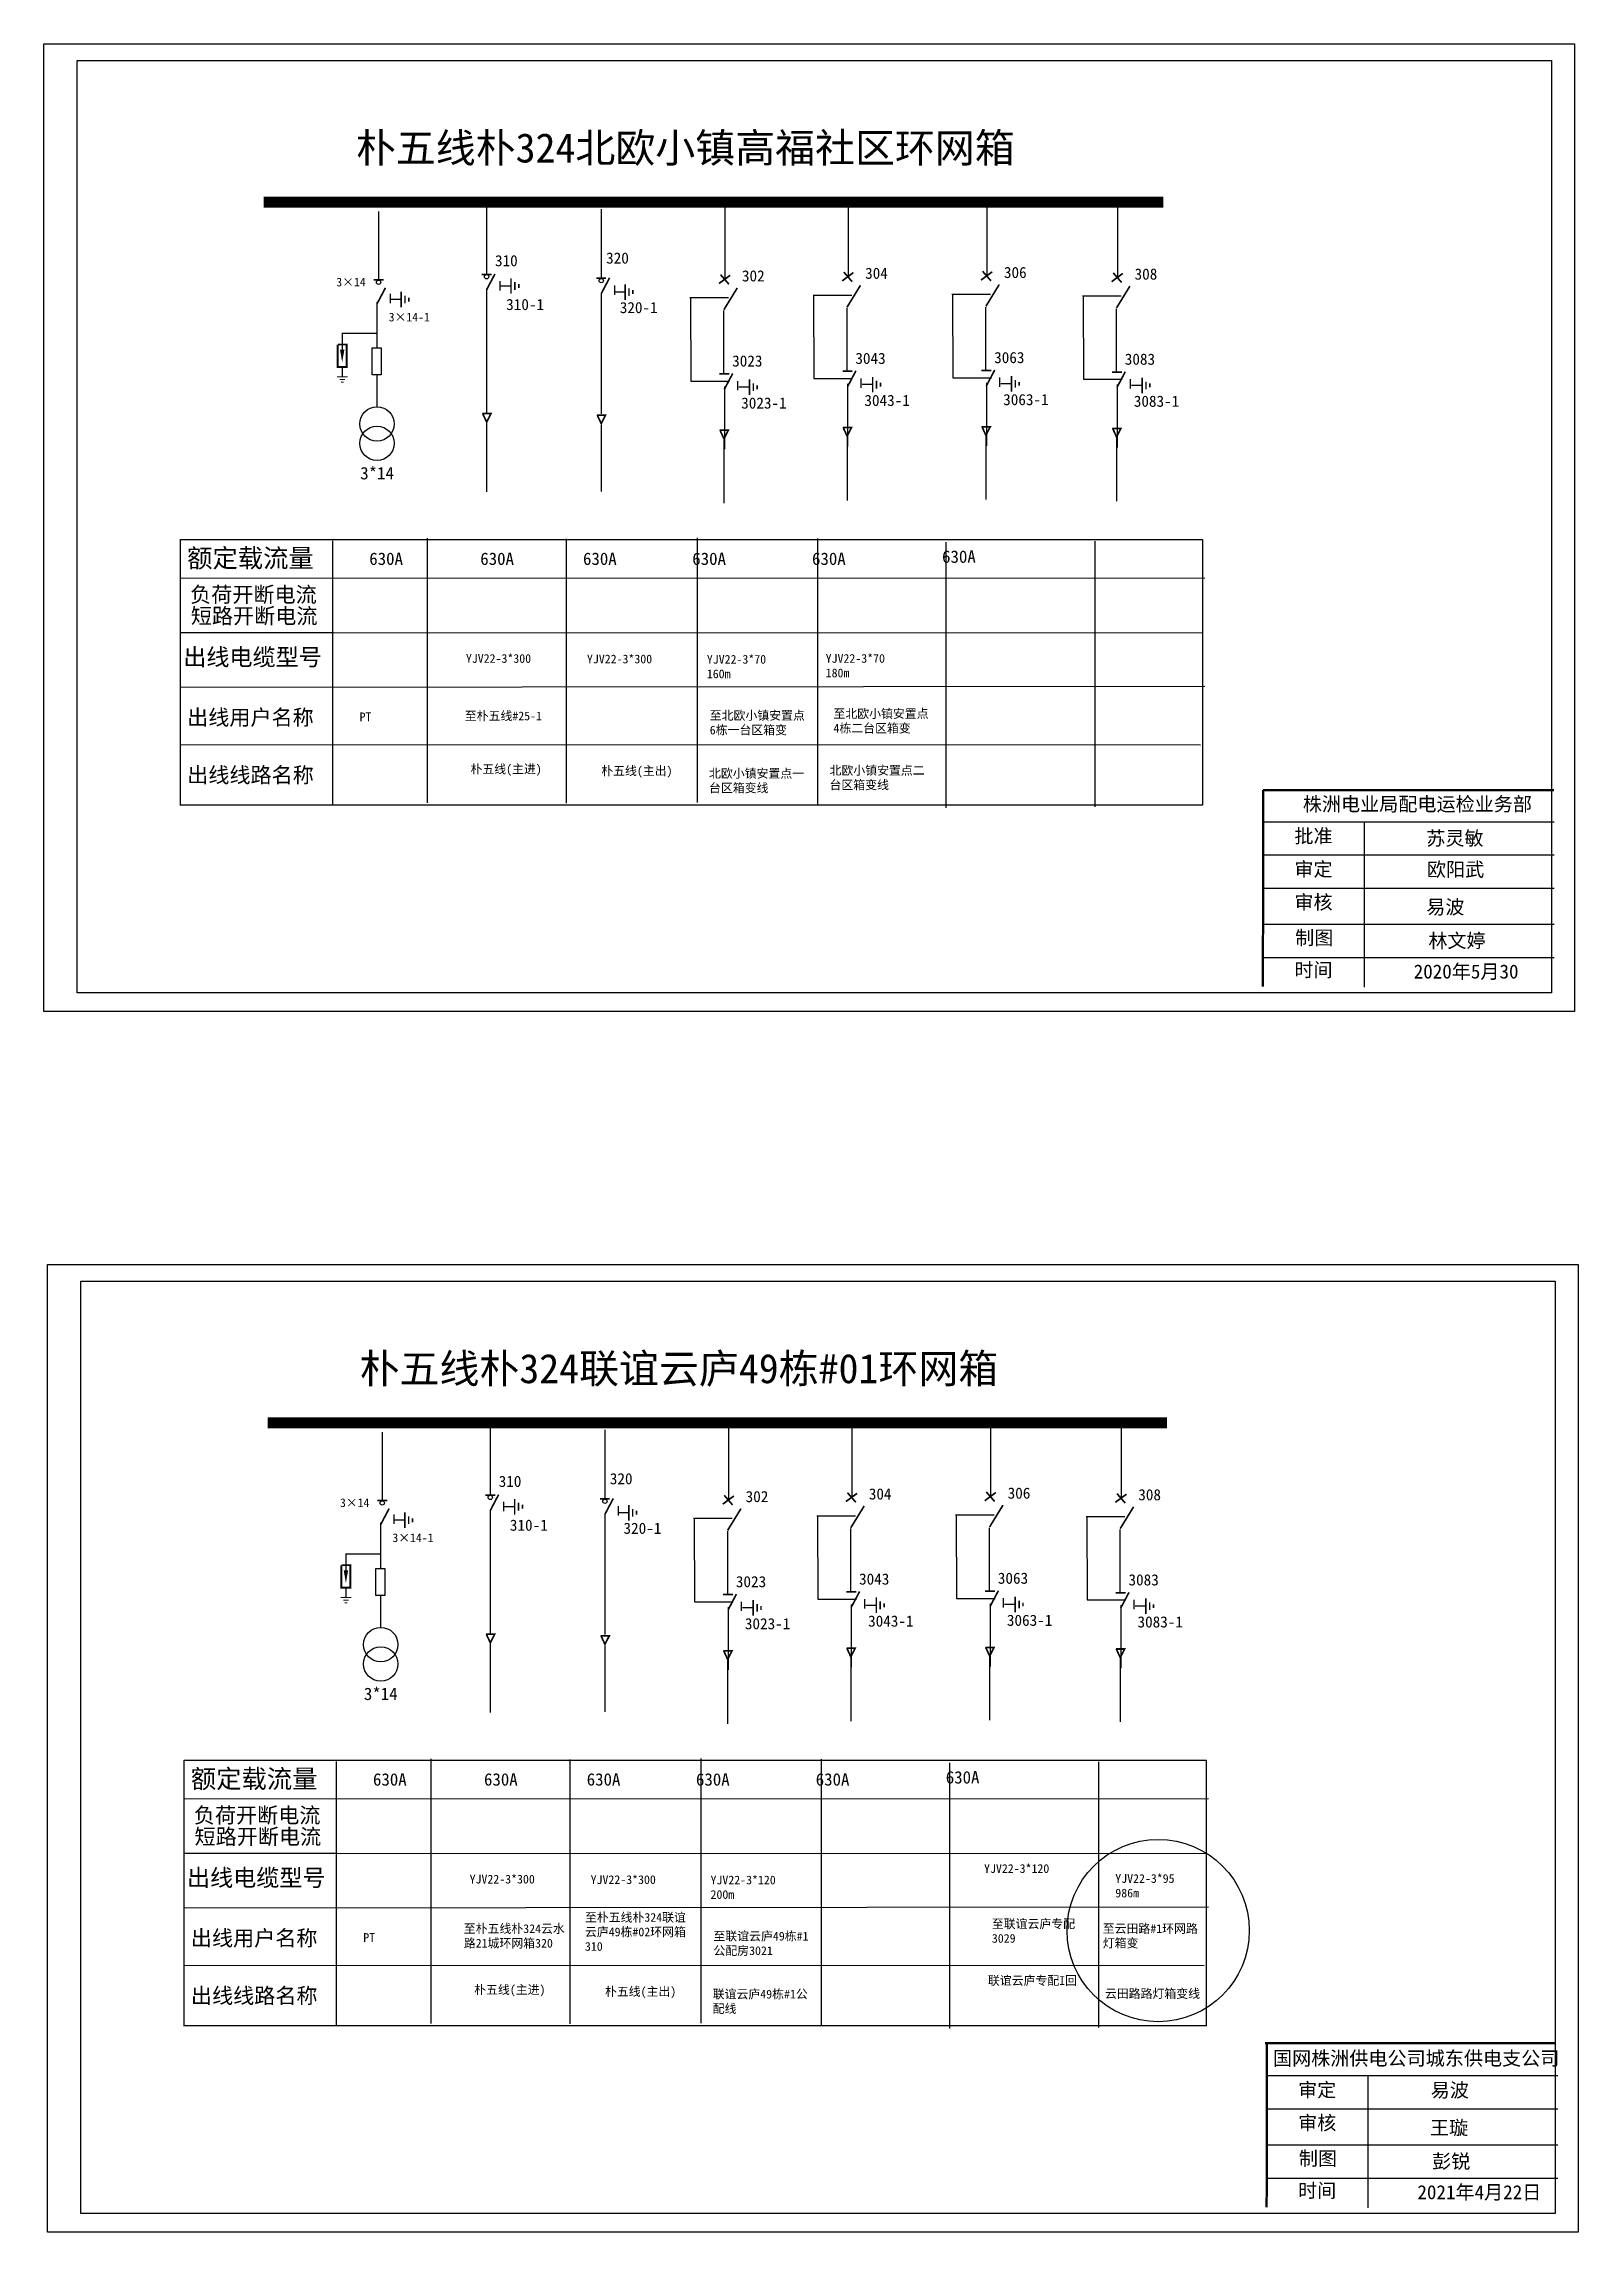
# Model space of a CAD drawing. Extents: x -251 to 1904, y -1451 to -24.
# Drawn here: x 1258 to 1904, y -945 to -24 of the extents above; entities that cross this region are included whole.
import ezdxf

# ---------------------------------------------------------------- set-up
doc = ezdxf.new("R2010")
doc.units = 0
doc.header["$LTSCALE"] = 0.774411
doc.layers.get('0').update_dxf_attribs({"linetype": 'CONTINUOUS'})
doc.styles.add('_txtstyle_12.33_0_0', font='simsun.ttc', dxfattribs={"height": 12.32961})
doc.styles.add('_txtstyle_3.67_0_0', font='simsun.ttc', dxfattribs={"height": 3.669044})
doc.styles.add('HZ', font='')
doc.styles.add('KaiTi_GB2312_txtstyle_6.36_0_0', font='simkai_0.ttf', dxfattribs={"height": 6.362107})
doc.styles.add('SimSun_txtstyle_1.09_0_0', font='', dxfattribs={"height": 1.0944})
doc.styles.get("Standard").update_dxf_attribs({"font": '', "height": 2.5})
doc.styles.add('STYLE1', font='txt.shx', dxfattribs={"height": 2.6})
doc.styles.add('字体', font='simkai_0.ttf', dxfattribs={"height": 2.5})
doc.styles.get('HZ').set_extended_font_data('SimSun')
doc.styles.get('SimSun_txtstyle_1.09_0_0').set_extended_font_data('SimSun')
doc.styles.get('Standard').set_extended_font_data('SimSun')

msp = doc.modelspace()

# ---------------------------------------------------------------- texts
at = {"color": 0}
for s, height, p in [('310', 4.69, (1447.63, -117.81)), ('320', 4.69, (1494.43, -116.7)), ('302', 4.69, (1551.62, -124.21)), ('304', 4.69, (1603.49, -123.11)), ('306', 4.69, (1661.93, -122.76)), ('308', 4.69, (1716.94, -123.45)), ('310-1', 4.69, (1452.35, -136.25)), ('320-1', 4.69, (1500.18, -137.56)), ('3023', 4.69, (1547.5, -160.03)), ('3043', 4.69, (1599.37, -158.93)), ('3063', 4.69, (1657.82, -158.59)), ('3083', 4.69, (1712.82, -159.27)), ('3023-1', 4.69, (1551.3, -177.74)), ('3043-1', 4.69, (1603.17, -176.63)), ('3063-1', 4.69, (1661.62, -176.29)), ('3083-1', 4.69, (1716.62, -176.97)), ('3*14', 5.211, (1390.9, -207.52)), ('630A', 5.211, (1394.71, -243.55)), ('630A', 5.211, (1441.45, -243.55)), ('630A', 5.211, (1484.7, -243.55)), ('630A', 5.211, (1530.71, -243.55)), ('630A', 5.211, (1581.13, -243.55)), ('630A', 5.211, (1635.89, -242.66)), ('320', 4.69, (1495.99, -630.57)), ('310', 4.69, (1449.19, -631.68)), ('302', 4.69, (1553.17, -638.08)), ('304', 4.69, (1605.04, -636.98)), ('306', 4.69, (1663.49, -636.63)), ('308', 4.69, (1718.49, -637.32)), ('310-1', 4.69, (1453.91, -650.12)), ('320-1', 4.69, (1501.74, -651.43)), ('3023', 4.69, (1549.06, -673.9)), ('3043', 4.69, (1600.93, -672.8)), ('3063', 4.69, (1659.37, -672.45)), ('3083', 4.69, (1714.38, -673.14)), ('3023-1', 4.69, (1552.86, -691.6)), ('3043-1', 4.69, (1604.73, -690.5)), ('3063-1', 4.69, (1663.18, -690.16)), ('3083-1', 4.69, (1718.18, -690.84)), ('3*14', 5.211, (1392.45, -721.39)), ('630A', 5.211, (1396.27, -757.42)), ('630A', 5.211, (1443.01, -757.42)), ('630A', 5.211, (1486.26, -757.42)), ('630A', 5.211, (1532.27, -757.42)), ('630A', 5.211, (1582.69, -757.42)), ('630A', 5.211, (1637.45, -756.53))]:
    msp.add_text(s, height=height, dxfattribs=at).set_placement(p)
at = {"color": 0, "style": 'HZ'}
for s, height, p in [('3×14', 3.636, (1380.83, -126.29)), ('3×14-1', 3.636, (1402.88, -141.03)), ('额定载流量', 7.817, (1318.02, -244.59)), ('负荷开断电流', 6.514, (1319.27, -259.27)), ('短路开断电流', 6.514, (1319.58, -268.27)), ('出线电缆型号', 7.127, (1316.39, -285.89)), ('出线用户名称', 6.514, (1318.02, -310.97)), ('出线线路名称', 6.514, (1318.05, -335.23)), ('3×14', 3.636, (1382.38, -640.16)), ('3×14-1', 3.636, (1404.44, -654.9)), ('额定载流量', 7.817, (1319.58, -758.46)), ('负荷开断电流', 6.514, (1320.83, -773.14)), ('短路开断电流', 6.514, (1321.14, -782.14)), ('出线电缆型号', 7.127, (1317.95, -799.75)), ('出线用户名称', 6.514, (1319.58, -824.84)), ('出线线路名称', 6.514, (1319.61, -849.1))]:
    msp.add_text(s, height=height, dxfattribs=at).set_placement(p)
at = {"color": 7, "linetype": 'Continuous', "attachment_point": 1}
for s, insert, char_height, width, style in [('{\\fSimSun|b0|i0|c134|p2;朴五线朴}324{\\fSimSun|b0|i0|c134|p2;北欧小镇高福社区环网箱}', (1389.06, -61.81), 12.3296, 302.7524, '_txtstyle_12.33_0_0'), ('YJV22-3*300', (1435.39, -281.09), 3.669, 40.3779, '_txtstyle_3.67_0_0'), ('YJV22-3*300', (1486.36, -281.31), 3.669, 40.3779, '_txtstyle_3.67_0_0'), ('YJV22-3*70\\P160m', (1536.84, -281.45), 3.669, 40.3779, '_txtstyle_3.67_0_0'), ('YJV22-3*70\\P180m', (1586.88, -281.06), 3.669, 40.3779, '_txtstyle_3.67_0_0'), ('{\\fSimSun|b0|i0|c134|p2;至北欧小镇安置点4栋二台区箱变}', (1590.16, -304.34), 3.669, 40.3779, '_txtstyle_3.67_0_0'), ('{\\fSimSun|b0|i0|c134|p2;至朴五线#25-1}', (1434.92, -305.29), 3.669, 40.3779, '_txtstyle_3.67_0_0'), ('{\\fSimSun|b0|i0|c134|p2;至北欧小镇安置点6栋一台区箱变}', (1538.06, -305.09), 3.669, 40.3779, '_txtstyle_3.67_0_0'), ('朴五线(主进)', (1437.31, -327.66), 3.669, 40.3779, '_txtstyle_3.67_0_0'), ('朴五线(主出)', (1492.38, -328.41), 3.669, 40.3779, '_txtstyle_3.67_0_0'), ('{\\fSimSun|b0|i0|c134|p2;北欧小镇安置点一台区箱变线}', (1537.76, -329.49), 3.669, 40.3779, '_txtstyle_3.67_0_0'), ('{\\fSimSun|b0|i0|c134|p2;北欧小镇安置点二台区箱变线}', (1588.5, -328.21), 3.669, 40.3779, '_txtstyle_3.67_0_0'), ('林文婷', (1840.63, -398.78), 5.894, 46.0964, 'SimSun_txtstyle_1.09_0_0'), ('2020{\\fSimSun|b0|i0|c134|p2;年}5{\\fSimSun|b0|i0|c134|p2;月30}', (1834.46, -411.76), 5.8943, 86.2177, 'KaiTi_GB2312_txtstyle_6.36_0_0'), ('{\\fSimSun|b0|i0|c134|p2;朴五线朴}324{\\fSimSun|b0|i0|c134|p2;联谊云庐49栋#01环网箱}', (1390.62, -575.68), 12.3296, 302.7524, '_txtstyle_12.33_0_0'), ('{\\fSimSun|b0|i0|c0|p2;YJV22-3*\\fSimSun|b0|i0|c134|p2;120}', (1653.57, -790.5), 3.669, 40.3779, '_txtstyle_3.67_0_0'), ('YJV22-3*300', (1436.95, -794.96), 3.669, 40.3779, '_txtstyle_3.67_0_0'), ('YJV22-3*300', (1487.91, -795.18), 3.669, 40.3779, '_txtstyle_3.67_0_0'), ('{\\fSimSun|b0|i0|c0|p2;YJV22-3*\\fSimSun|b0|i0|c134|p2;120\\fSimSun|b0|i0|c0|p2;\\P\\fSimSun|b0|i0|c134|p2;200\\fSimSun|b0|i0|c0|p2;m}', (1538.39, -795.32), 3.669, 40.3779, '_txtstyle_3.67_0_0'), ('{\\fSimSun|b0|i0|c0|p2;YJV22-3*\\fSimSun|b0|i0|c134|p2;95\\P986m}', (1708.82, -794.69), 3.669, 40.3779, '_txtstyle_3.67_0_0'), ('{\\fSimSun|b0|i0|c134|p2;至朴五线朴}324{\\fSimSun|b0|i0|c134|p2;联谊云庐49栋#02环网箱310}', (1485.51, -811.06), 3.669, 45.3508, '_txtstyle_3.67_0_0'), ('{\\fSimSun|b0|i0|c134|p2;至朴五线朴324云水路\\fSimSun|b0|i0|c0|p2;21\\fSimSun|b0|i0|c134|p2;城环网箱320}', (1434.51, -815.82), 3.669, 44.3157, '_txtstyle_3.67_0_0'), ('{\\fSimSun|b0|i0|c134|p2;至联谊云庐49栋#1公配房3021}', (1539.62, -818.96), 3.669, 40.3779, '_txtstyle_3.67_0_0'), ('{\\fSimSun|b0|i0|c134|p2;至联谊云庐专配3029}', (1656.85, -813.78), 3.669, 40.3779, '_txtstyle_3.67_0_0'), ('{\\fSimSun|b0|i0|c134|p2;至云田路#1环网路灯箱变}', (1703.54, -815.79), 3.669, 40.3779, '_txtstyle_3.67_0_0'), ('{\\fSimSun|b0|i0|c134|p2;联谊云庐专配I回}', (1655.19, -837.65), 3.669, 40.3779, '_txtstyle_3.67_0_0'), ('朴五线(主进)', (1438.87, -841.53), 3.669, 40.3779, '_txtstyle_3.67_0_0'), ('朴五线(主出)', (1493.94, -842.28), 3.669, 40.3779, '_txtstyle_3.67_0_0'), ('{\\fSimSun|b0|i0|c134|p2;联谊云庐49栋#1公配线}', (1539.32, -843.36), 3.669, 40.3779, '_txtstyle_3.67_0_0'), ('{\\fSimSun|b0|i0|c134|p2;云田路路灯箱变线}', (1704.45, -843.15), 3.669, 40.3779, '_txtstyle_3.67_0_0'), ('彭锐', (1842.19, -912.65), 5.894, 46.0964, 'SimSun_txtstyle_1.09_0_0'), ('2021{\\fSimSun|b0|i0|c134|p2;年}4{\\fSimSun|b0|i0|c134|p2;月22日}', (1836.02, -925.63), 5.8943, 86.2177, 'KaiTi_GB2312_txtstyle_6.36_0_0')]:
    msp.add_mtext(s, dxfattribs=dict(at, insert=insert, char_height=char_height, width=width, style=style))
at = {"color": 0, "linetype": 'Continuous', "attachment_point": 1}
for s, insert, char_height, width, style in [('{\\fSimSun|b0|i0|c134|p2;PT}', (1390.61, -305.66), 3.669, 40.3779, 'STYLE1'), ('株洲电业局配电运检业务部', (1787.79, -341.26), 5.8943, 161.1461, '字体'), ('{\\fKaiTi_GB2312|b0|i0|c134|p49;批准}', (1784.23, -354.7), 5.8943, 46.0964, '字体'), ('苏灵敏', (1839.76, -355.66), 5.894, 46.0964, '字体'), ('\\f\uffbfﾬￌﾣﾤ_GB2312|b0|i0|c134|p49;审定', (1784.23, -368.69), 5.8943, 46.0964, '字体'), ('欧阳武', (1840.06, -368.78), 5.894, 46.0964, '字体'), ('\\f\uffbfﾬￌﾣﾤ_GB2312|b0|i0|c134|p49;审核', (1784.23, -382.57), 5.8943, 46.0964, '字体'), ('易波', (1839.76, -384.6), 5.894, 46.0964, '字体'), ('\\f\uffbfﾬￌﾣﾤ_GB2312|b0|i0|c134|p49;制图', (1784.55, -397.54), 5.8943, 46.0964, '字体'), ('\\f\uffbfﾬￌﾣﾤ_GB2312|b0|i0|c134|p49;时间', (1784.23, -411.06), 5.8943, 46.0964, '字体'), ('{\\fSimSun|b0|i0|c134|p2;PT}', (1392.17, -819.53), 3.669, 40.3779, 'STYLE1'), ('国网株洲供电公司城东供电支公司', (1775.2, -869.27), 5.8943, 161.1461, '字体'), ('\\f\uffbfﾬￌﾣﾤ_GB2312|b0|i0|c134|p49;审定', (1785.79, -882.56), 5.8943, 46.0964, '字体'), ('易波', (1841.62, -882.65), 5.894, 46.0964, '字体'), ('\\f\uffbfﾬￌﾣﾤ_GB2312|b0|i0|c134|p49;审核', (1785.79, -896.44), 5.8943, 46.0964, '字体'), ('王璇', (1841.32, -898.47), 5.894, 46.0964, '字体'), ('\\f\uffbfﾬￌﾣﾤ_GB2312|b0|i0|c134|p49;制图', (1786.1, -911.41), 5.8943, 46.0964, '字体'), ('\\f\uffbfﾬￌﾣﾤ_GB2312|b0|i0|c134|p49;时间', (1785.79, -924.93), 5.8943, 46.0964, '字体')]:
    msp.add_mtext(s, dxfattribs=dict(at, insert=insert, char_height=char_height, width=width, style=style))

# ---------------------------------------------------------------- blocks, each defined once
blk = doc.blocks.new('JD')
for points in [[(-2, 0.2), (-2, -0.2), (2, 0.2), (2, -0.2)], [(1, -1.2), (1, -0.8), (-1, -1.2), (-1, -0.8)], [(-0.5, -1.8), (-0.5, -2.2), (0.5, -1.8), (0.5, -2.2)]]:
    blk.add_trace(points)

# ---------------------------------------------------------------- linework, layer by layer
at = {"color": 0}
for p, q in [((1544.42, -91.6), (1544.42, -123.62)), ((1596.29, -90.5), (1596.29, -122.52)), ((1654.73, -90.15), (1654.73, -122.17)), ((1709.74, -90.84), (1709.74, -122.86)), ((1398.62, -94.77), (1398.62, -123.48)), ((1444.09, -92.45), (1444.09, -121.16)), ((1492.36, -93.8), (1492.36, -122.79)), ((1444.09, -127.55), (1444.09, -179.7)), ((1449.9, -126.01), (1454.32, -126.01)), ((1497.93, -128.56), (1502.35, -128.56)), ((1397.87, -132.92), (1397.87, -152.13)), ((1403.63, -131.72), (1408.05, -131.72)), ((1492.36, -129.19), (1492.36, -179.88)), ((1529.7, -131.03), (1545.97, -131.03)), ((1529.94, -131.24), (1530.08, -166.17)), ((1543.91, -136.47), (1543.91, -162.95)), ((1581.57, -129.93), (1597.84, -129.93)), ((1581.81, -130.14), (1581.95, -165.06)), ((1595.78, -135.37), (1595.78, -161.85)), ((1640.01, -129.58), (1656.29, -129.58)), ((1640.25, -129.8), (1640.4, -164.72)), ((1654.23, -135.03), (1654.23, -161.51)), ((1695.02, -130.27), (1711.29, -130.27)), ((1695.26, -130.48), (1695.4, -165.41)), ((1709.23, -135.71), (1709.23, -162.19)), ((1383.31, -145.9), (1383.31, -153.02)), ((1383.39, -145.98), (1397.91, -145.98)), ((1383.31, -160.5), (1383.31, -164.18)), ((1397.87, -163.54), (1397.87, -176.93)), ((1581.95, -165.06), (1598.23, -165.06)), ((1640.4, -164.72), (1656.67, -164.72)), ((1695.4, -165.41), (1711.68, -165.41)), ((1530.08, -166.17), (1546.36, -166.17)), ((1544.23, -168.38), (1544.23, -194.86)), ((1550.3, -168.62), (1554.72, -168.62)), ((1596.1, -167.28), (1596.1, -193.76)), ((1602.18, -167.52), (1606.59, -167.52)), ((1654.55, -166.93), (1654.55, -193.41)), ((1660.62, -167.18), (1665.04, -167.18)), ((1709.55, -167.62), (1709.55, -194.1)), ((1715.62, -167.86), (1720.04, -167.86)), ((1444.11, -183.92), (1444.11, -212.75)), ((1492.38, -184.68), (1492.38, -212.57)), ((1544.04, -191.03), (1544.04, -217.51)), ((1595.91, -189.93), (1595.91, -216.41)), ((1654.36, -189.58), (1654.36, -216.06)), ((1709.36, -190.27), (1709.36, -216.75)), ((1315.23, -344.8), (1315.26, -232.85)), ((1315.26, -232.85), (1745.6, -232.85)), ((1379.16, -233.37), (1379.16, -344.74)), ((1419.12, -232.33), (1419.12, -343.69)), ((1477.62, -232.51), (1477.62, -343.86)), ((1532.77, -232.14), (1532.77, -343.49)), ((1583.43, -232.47), (1583.43, -344.33)), ((1637.43, -233.99), (1637.43, -345.86)), ((1700.19, -233.53), (1700.19, -345.4)), ((1745.47, -232.85), (1745.47, -344.71)), ((1315.32, -249.12), (1746.49, -248.99)), ((1315.43, -272.05), (1379.43, -272.05)), ((1379.66, -272.05), (1745.6, -272.17)), ((1746.49, -294.75), (1315.32, -295.16)), ((1744.72, -319.36), (1315.23, -319.32)), ((1745.6, -344.71), (1315.27, -344.74)), ((1445.65, -606.32), (1445.65, -635.02)), ((1493.92, -607.67), (1493.92, -636.66)), ((1545.98, -605.47), (1545.98, -637.49)), ((1597.85, -604.37), (1597.85, -636.39)), ((1656.29, -604.02), (1656.29, -636.04)), ((1711.3, -604.71), (1711.3, -636.73)), ((1400.18, -608.64), (1400.18, -637.35)), ((1445.65, -641.42), (1445.65, -693.57)), ((1451.46, -639.88), (1455.88, -639.88)), ((1493.92, -643.06), (1493.92, -693.75)), ((1499.49, -642.43), (1503.91, -642.43)), ((1583.13, -643.8), (1599.4, -643.8)), ((1583.37, -644.01), (1583.51, -678.93)), ((1641.57, -643.45), (1657.84, -643.45)), ((1641.81, -643.66), (1641.95, -678.59)), ((1696.58, -644.14), (1712.85, -644.14)), ((1696.82, -644.35), (1696.96, -679.27)), ((1399.43, -646.79), (1399.43, -666)), ((1405.19, -645.59), (1409.61, -645.59)), ((1531.26, -644.9), (1547.53, -644.9)), ((1531.5, -645.11), (1531.64, -680.04)), ((1545.47, -650.34), (1545.47, -676.82)), ((1597.34, -649.24), (1597.34, -675.72)), ((1655.78, -648.89), (1655.78, -675.37)), ((1710.79, -649.58), (1710.79, -676.06)), ((1384.87, -659.77), (1384.87, -666.89)), ((1384.95, -659.85), (1399.47, -659.85)), ((1384.87, -674.37), (1384.87, -678.04)), ((1399.43, -677.41), (1399.43, -690.8)), ((1531.64, -680.04), (1547.91, -680.04)), ((1583.51, -678.93), (1599.79, -678.93)), ((1597.66, -681.15), (1597.66, -707.62)), ((1603.73, -681.39), (1608.15, -681.39)), ((1641.95, -678.59), (1658.23, -678.59)), ((1656.11, -680.8), (1656.11, -707.28)), ((1662.18, -681.04), (1666.6, -681.04)), ((1696.96, -679.27), (1713.23, -679.27)), ((1711.11, -681.49), (1711.11, -707.97)), ((1717.18, -681.73), (1721.6, -681.73)), ((1545.79, -682.25), (1545.79, -708.73)), ((1551.86, -682.49), (1556.28, -682.49)), ((1445.67, -697.79), (1445.67, -726.61)), ((1493.94, -698.55), (1493.94, -726.43)), ((1545.6, -704.9), (1545.6, -731.38)), ((1597.47, -703.8), (1597.47, -730.28)), ((1655.92, -703.45), (1655.92, -729.93)), ((1710.92, -704.14), (1710.92, -730.62)), ((1420.68, -746.2), (1420.68, -857.56)), ((1534.33, -746.01), (1534.33, -857.36)), ((1316.79, -858.67), (1316.81, -746.72)), ((1316.81, -746.72), (1747.16, -746.72)), ((1380.72, -747.24), (1380.72, -858.61)), ((1479.18, -746.38), (1479.18, -857.73)), ((1584.99, -746.33), (1584.99, -858.2)), ((1638.99, -747.86), (1638.99, -859.73)), ((1701.75, -747.4), (1701.75, -859.27)), ((1747.03, -746.72), (1747.03, -858.58)), ((1316.88, -762.99), (1748.05, -762.86)), ((1316.99, -785.92), (1380.99, -785.92)), ((1381.22, -785.92), (1747.16, -786.04)), ((1748.05, -808.62), (1316.88, -809.03)), ((1746.27, -833.22), (1316.79, -833.19)), ((1747.16, -858.58), (1316.82, -858.61))]:
    msp.add_line(p, q, dxfattribs=at)
at = {"color": 0, "linetype": 'Continuous'}
for p, q in [((1771.07, -351.64), (1893.6, -351.64)), ((1813.6, -351.64), (1813.6, -421.31)), ((1771.07, -365.63), (1893.6, -365.63)), ((1771.07, -379.58), (1893.6, -379.58)), ((1771.07, -394.81), (1893.6, -394.81)), ((1771.07, -408.76), (1893.6, -408.76)), ((1772.63, -879.49), (1895.16, -879.49)), ((1815.16, -879.84), (1815.16, -935.17)), ((1772.63, -893.45), (1895.16, -893.45)), ((1772.63, -908.68), (1895.16, -908.68)), ((1772.63, -922.63), (1895.16, -922.63))]:
    msp.add_line(p, q, dxfattribs=at)
at = {"linetype": 'Continuous'}
for points in [[(1257.65, -24.15), (1902.18, -24.15), (1902.18, -431.56), (1257.65, -431.56)], [(1271.74, -31.19), (1892.5, -31.19), (1892.5, -423.65), (1271.74, -423.65)], [(1259.21, -538.02), (1903.74, -538.02), (1903.74, -945.43), (1259.21, -945.43)], [(1273.3, -545.06), (1894.06, -545.06), (1894.06, -937.51), (1273.3, -937.51)]]:
    msp.add_lwpolyline(points, close=True, dxfattribs=at)
at = {"color": 0}
for points, const_width in [([(1350.31, -90.85), (1729.05, -90.85)], 4.69), ([(1652.93, -119.91), (1656.45, -123.94)], 0.704), ([(1396.55, -123.57), (1400.7, -123.57)], 0.704), ([(1398, -133.56), (1401.52, -126.89)], 0.704), ([(1442.02, -121.25), (1446.17, -121.25)], 0.704), ([(1444.09, -127.74), (1447.61, -121.07)], 0.704), ([(1490.28, -122.88), (1494.43, -122.88)], 0.704), ([(1492.36, -129.37), (1495.88, -122.7)], 0.704), ([(1541.96, -125.08), (1546.67, -121.61)], 0.704), ([(1542.62, -121.36), (1546.14, -125.39)], 0.704), ([(1544, -136.14), (1549.65, -126.94)], 0.704), ([(1593.83, -123.97), (1598.54, -120.5)], 0.704), ([(1594.49, -120.25), (1598.01, -124.29)], 0.704), ([(1595.87, -135.04), (1601.52, -125.84)], 0.704), ([(1652.28, -123.63), (1656.98, -120.16)], 0.704), ([(1654.32, -134.69), (1659.96, -125.49)], 0.704), ([(1707.28, -124.32), (1711.99, -120.85)], 0.704), ([(1707.94, -120.59), (1711.46, -124.63)], 0.704), ([(1709.32, -135.38), (1714.97, -126.18)], 0.704), ([(1381.41, -150.76), (1381.41, -160.26), (1385.21, -160.26), (1385.21, -150.76), (1381.53, -150.76)], 0.802), ([(1542.14, -163.12), (1546.29, -163.12)], 0.704), ([(1544.21, -169.61), (1547.73, -162.94)], 0.704), ([(1594.01, -162.01), (1598.16, -162.01)], 0.704), ([(1596.09, -168.5), (1599.6, -161.83)], 0.704), ([(1652.45, -161.67), (1656.6, -161.67)], 0.704), ([(1654.53, -168.16), (1658.05, -161.49)], 0.704), ([(1707.46, -162.35), (1711.61, -162.35)], 0.704), ([(1709.53, -168.84), (1713.05, -162.17)], 0.704), ([(1442.36, -179.81), (1445.94, -179.81), (1444.11, -183.43), (1442.41, -179.74)], 0.704), ([(1490.63, -180.45), (1494.21, -180.45), (1492.38, -184.08), (1490.67, -180.39)], 0.704), ([(1542.29, -186.81), (1545.88, -186.81), (1544.04, -190.43), (1542.34, -186.74)], 0.704), ([(1594.17, -185.7), (1597.75, -185.7), (1595.91, -189.33), (1594.21, -185.64)], 0.704), ([(1652.61, -185.36), (1656.19, -185.36), (1654.36, -188.99), (1652.65, -185.29)], 0.704), ([(1707.61, -186.05), (1711.2, -186.05), (1709.36, -189.67), (1707.66, -185.98)], 0.704), ([(1351.87, -604.72), (1730.61, -604.72)], 4.69), ([(1443.58, -635.11), (1447.72, -635.11)], 0.704), ([(1445.65, -641.6), (1449.17, -634.93)], 0.704), ([(1543.52, -638.95), (1548.23, -635.48)], 0.704), ([(1544.18, -635.22), (1547.69, -639.26)], 0.704), ([(1595.39, -637.84), (1600.1, -634.37)], 0.704), ([(1596.05, -634.12), (1599.57, -638.16)], 0.704), ([(1653.83, -637.5), (1658.54, -634.03)], 0.704), ([(1654.49, -633.78), (1658.01, -637.81)], 0.704), ([(1708.84, -638.18), (1713.55, -634.72)], 0.704), ([(1709.5, -634.46), (1713.01, -638.5)], 0.704), ([(1398.11, -637.44), (1402.26, -637.44)], 0.704), ([(1399.56, -647.43), (1403.08, -640.76)], 0.704), ([(1491.84, -636.75), (1495.99, -636.75)], 0.704), ([(1493.92, -643.24), (1497.43, -636.57)], 0.704), ([(1545.56, -650.01), (1551.21, -640.81)], 0.704), ([(1597.43, -648.91), (1603.08, -639.71)], 0.704), ([(1655.88, -648.56), (1661.52, -639.36)], 0.704), ([(1710.88, -649.25), (1716.52, -640.05)], 0.704), ([(1382.97, -664.63), (1382.97, -674.13), (1386.77, -674.13), (1386.77, -664.63), (1383.09, -664.63)], 0.802), ([(1543.7, -676.98), (1547.85, -676.98)], 0.704), ([(1545.77, -683.47), (1549.29, -676.8)], 0.704), ([(1595.57, -675.88), (1599.72, -675.88)], 0.704), ([(1597.64, -682.37), (1601.16, -675.7)], 0.704), ([(1654.01, -675.54), (1658.16, -675.54)], 0.704), ([(1656.09, -682.03), (1659.6, -675.36)], 0.704), ([(1709.02, -676.22), (1713.17, -676.22)], 0.704), ([(1711.09, -682.71), (1714.61, -676.04)], 0.704), ([(1443.92, -693.67), (1447.5, -693.67), (1445.67, -697.3), (1443.96, -693.61)], 0.704), ([(1492.19, -694.32), (1495.77, -694.32), (1493.94, -697.95), (1492.23, -694.26)], 0.704), ([(1595.72, -699.57), (1599.3, -699.57), (1597.47, -703.2), (1595.77, -699.51)], 0.704), ([(1654.17, -699.23), (1657.75, -699.23), (1655.92, -702.85), (1654.21, -699.16)], 0.704), ([(1709.17, -699.91), (1712.75, -699.91), (1710.92, -703.54), (1709.22, -699.85)], 0.704), ([(1543.85, -700.68), (1547.43, -700.68), (1545.6, -704.3), (1543.9, -700.61)], 0.704)]:
    msp.add_lwpolyline(points, dxfattribs=dict(at, const_width=const_width))
for points in [[(1449.71, -124.11), (1449.71, -128.03)], [(1497.89, -125.88), (1497.89, -129.8)], [(1403.45, -129.44), (1403.45, -133.36)], [(1601.61, -165.01), (1601.61, -168.93)], [(1660.06, -164.67), (1660.06, -168.59)], [(1715.06, -165.36), (1715.06, -169.28)], [(1549.74, -166.12), (1549.74, -170.04)], [(1405.01, -643.31), (1405.01, -647.23)], [(1451.27, -637.98), (1451.27, -641.9)], [(1499.44, -639.75), (1499.44, -643.67)], [(1551.3, -679.99), (1551.3, -683.91)], [(1603.17, -678.88), (1603.17, -682.8)], [(1661.61, -678.54), (1661.61, -682.46)], [(1716.62, -679.23), (1716.62, -683.15)]]:
    msp.add_lwpolyline(points, dxfattribs=at)
for points in [[(1383.31, -152.9, 1.87, 0, 0), (1383.31, -158.24, 0, 0, 0)], [(1384.87, -666.77, 1.87, 0, 0), (1384.87, -672.11, 0, 0, 0)]]:
    msp.add_lwpolyline(points, format="xyseb", dxfattribs=at)
at = {"color": 0, "linetype": 'Continuous'}
for points in [[(1395.9, -152.13), (1399.66, -152.13), (1399.66, -163.54), (1395.9, -163.54)], [(1397.46, -666), (1401.22, -666), (1401.22, -677.41), (1397.46, -677.41)]]:
    msp.add_lwpolyline(points, close=True, dxfattribs=at)
at = {"color": 0, "linetype": 'Continuous', "const_width": 0.982}
for points in [[(1771.07, -338.3), (1770.99, -421.08)], [(1771.07, -338.3), (1893.6, -338.3)], [(1771.88, -865.82), (1894.42, -865.82)], [(1772.63, -865.45), (1772.55, -934.95)]]:
    msp.add_lwpolyline(points, dxfattribs=at)
at = {"color": 0}
for centre in [(1398.62, -124.56), (1444.09, -122.24), (1492.36, -123.87), (1445.65, -636.11), (1400.18, -638.43), (1493.92, -637.74)]:
    msp.add_circle(centre, 0.901, dxfattribs=at)
at = {"color": 0, "linetype": 'Continuous'}
for centre in [(1397.97, -184.19), (1397.97, -192.35), (1399.52, -698.05), (1399.52, -706.22)]:
    msp.add_circle(centre, 7.26, dxfattribs=at)
at = {"color": 1, "linetype": 'Continuous'}
msp.add_circle((1726.87, -818.44), 38.37, dxfattribs=at)

# ---------------------------------------------------------------- block references
at = {"color": 0, "xscale": 1.641589076075547, "yscale": 1.641589076075547, "zscale": 1.641589076075199, "rotation": 90}
for p in [(1408.11, -131.84), (1454.38, -126.14), (1502.41, -128.69), (1554.79, -168.75), (1606.66, -167.65), (1665.1, -167.3), (1720.11, -167.99), (1409.67, -645.71), (1455.94, -640.01), (1503.97, -642.56), (1556.35, -682.62), (1608.22, -681.51), (1666.66, -681.17), (1721.66, -681.86)]:
    msp.add_blockref('JD', p, dxfattribs=at)
at = {"color": 0, "xscale": 1.12322772884545, "yscale": 1.123227728845904, "zscale": 1.123227728866948}
for p in [(1383.38, -164.34), (1384.94, -678.21)]:
    msp.add_blockref('JD', p, dxfattribs=at)

msp.set_redraw_order([(e.dxf.handle, doc.entitydb.next_handle()) for e in msp.query("TEXT MTEXT ATTDEF DIMENSION ARC_DIMENSION")])  # texts and dimensions are drawn at this point

doc.saveas('drawing.dxf')
